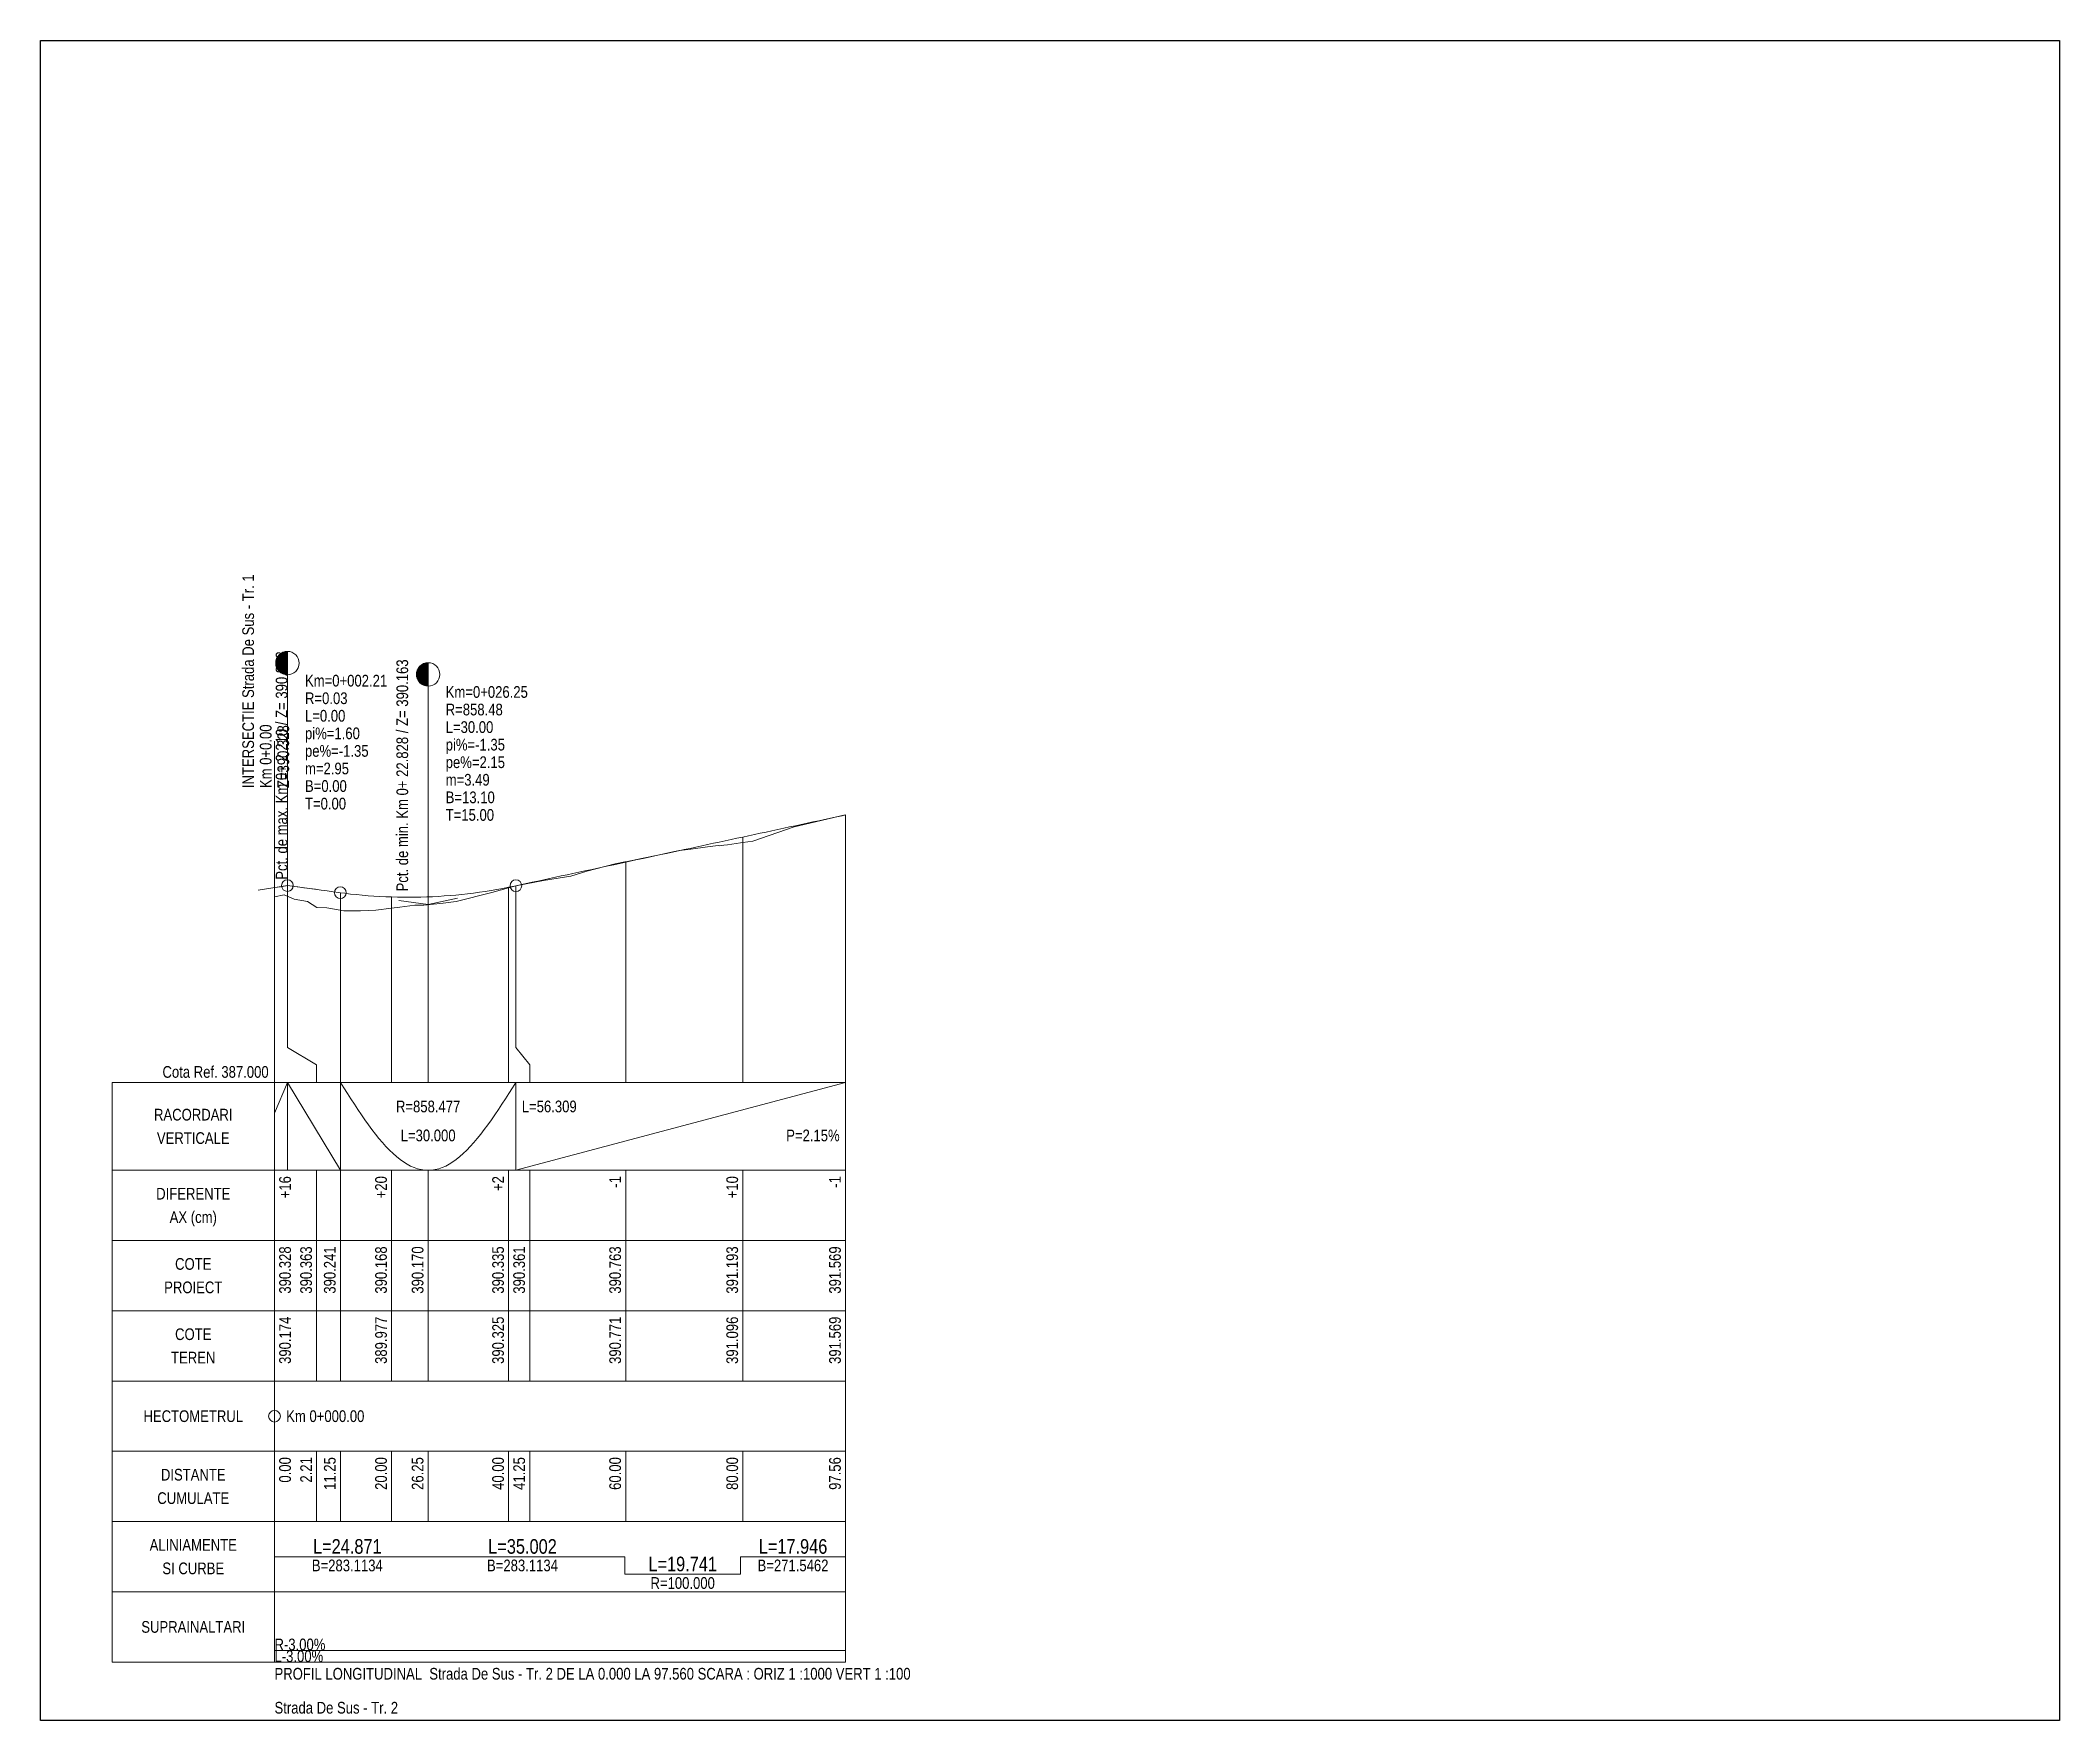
# Model space of a CAD drawing. Extents: x -600 to 1621, y -3670 to 287.
# Drawn here: x 0 to 345, y -2202.1 to -1915.1 of the extents above; entities that cross this region are included whole.
import ezdxf
from ezdxf.enums import TextEntityAlignment as Align

# ---------------------------------------------------------------- set-up
doc = ezdxf.new("R2010")
doc.units = 0
doc.layers.add('ARD-No Plot', color=7, linetype='Continuous', lineweight=0, plot=False)
doc.layers.add('Cartus', color=8, linetype='Continuous')
for name, color, linetype, lineweight in [('L-C. Ref', 7, 'Continuous', 0), ('L-cote-ex', 7, 'Continuous', 0), ('L-Cote-Pr', 7, 'Continuous', 0), ('L-Curbe', 7, 'Continuous', 0), ('L-Cut-Fill', 7, 'Continuous', 0), ('L-Design', 7, 'Continuous', 0), ('L-Exist', 7, 'Continuous', 0), ('L-Intersectii', 7, 'Continuous', 0), ('L-LINES', 7, 'Continuous', 0), ('L-Min-Max', 7, 'Continuous', 0), ('L-Pante-Tran', 7, 'Continuous', 0), ('L-rac-Vert', 7, 'Continuous', 0), ('L-TEXT', 7, 'Continuous', 0)]:
    doc.layers.add(name, color=color, linetype=linetype, lineweight=lineweight)
doc.styles.add('Arial', font='arial.ttf', dxfattribs={"width": 0.8})

msp = doc.modelspace()

# ---------------------------------------------------------------- texts
at = {"layer": 'ARD-No Plot', "style": 'Arial', "width": 0.8}
msp.add_text('Strada De Sus - Tr. 2', height=2, dxfattribs=at).set_placement((40, -2200.85))
at = {"layer": 'L-C. Ref', "style": 'Arial', "width": 0.8}
msp.add_text('Cota Ref. 387.000', height=2, dxfattribs=at).set_placement((39, -2092.25), align=Align.RIGHT)
at = {"layer": 'L-cote-ex', "style": 'Arial', "width": 0.8}
for s, p in [('390.174', (42.8, -2133.05)), ('390.174', (42.8, -2133.05)), ('390.174', (42.8, -2133.05)), ('389.977', (59.2, -2133.05)), ('390.325', (79.2, -2133.05)), ('390.771', (99.2, -2133.05)), ('391.096', (119.2, -2133.05)), ('391.569', (136.76, -2133.05)), ('391.569', (136.76, -2133.05)), ('391.569', (136.76, -2133.05))]:
    msp.add_text(s, height=2, rotation=90, dxfattribs=at).set_placement(p, align=Align.RIGHT)
at = {"layer": 'L-Cote-Pr', "style": 'Arial', "width": 0.8}
for s, p in [('390.328', (42.8, -2121.05)), ('390.363', (46.4, -2121.05)), ('390.241', (50.45, -2121.05)), ('390.168', (59.2, -2121.05)), ('390.170', (65.45, -2121.05)), ('390.335', (79.2, -2121.05)), ('390.361', (82.8, -2121.05)), ('390.763', (99.2, -2121.05)), ('391.193', (119.2, -2121.05)), ('391.569', (136.76, -2121.05))]:
    msp.add_text(s, height=2, rotation=90, dxfattribs=at).set_placement(p, align=Align.RIGHT)
for s, p in [('COTE', (26.12, -2125.05)), ('PROIECT', (26.12, -2129.05))]:
    msp.add_text(s, height=2, dxfattribs=at).set_placement(p, align=Align.CENTER)
at = {"layer": 'L-Cut-Fill', "style": 'Arial', "width": 0.8}
for s, p in [('DIFERENTE', (26.12, -2113.05)), ('AX (cm)', (26.12, -2117.05))]:
    msp.add_text(s, height=2, dxfattribs=at).set_placement(p, align=Align.CENTER)
for s, p in [('+16', (42.8, -2109.05)), ('+20', (59.2, -2109.05)), ('+2', (79.2, -2109.05)), ('-1', (99.2, -2109.05)), ('+10', (119.2, -2109.05)), ('-1', (136.76, -2109.05))]:
    msp.add_text(s, height=2, rotation=90, dxfattribs=at).set_placement(p, align=Align.RIGHT)
at = {"layer": 'L-Intersectii', "style": 'Arial', "width": 0.8}
for s, p in [('INTERSECTIE Strada De Sus - Tr. 1', (36.5, -2042.77)), ('Km 0+0.00', (39.5, -2042.77)), ('Z=390.328', (42.5, -2042.77))]:
    msp.add_text(s, height=2, rotation=90, dxfattribs=at).set_placement(p)
at = {"layer": 'L-Min-Max', "style": 'Arial', "width": 0.8}
for s, p in [('Pct. de max. Km 0+ 2.210 / Z= 390.363', (42.21, -2058.42)), ('Pct. de min. Km 0+ 22.828 / Z= 390.163', (62.83, -2060.42))]:
    msp.add_text(s, height=2, rotation=90, dxfattribs=at).set_placement(p)
at = {"layer": 'L-rac-Vert', "style": 'Arial', "width": 0.8}
for s, p in [('Km=0+002.21', (45.21, -2025.42)), ('R=0.03', (45.21, -2028.42)), ('Km=0+026.25', (69.25, -2027.35)), ('R=858.48', (69.25, -2030.35)), ('L=0.00', (45.21, -2031.42)), ('L=30.00', (69.25, -2033.35)), ('pi%=1.60', (45.21, -2034.42)), ('pe%=-1.35', (45.21, -2037.42)), ('pi%=-1.35', (69.25, -2036.35)), ('m=2.95', (45.21, -2040.42)), ('pe%=2.15', (69.25, -2039.35)), ('B=0.00', (45.21, -2043.42)), ('m=3.49', (69.25, -2042.35)), ('T=0.00', (45.21, -2046.42)), ('B=13.10', (69.25, -2045.35)), ('T=15.00', (69.25, -2048.35)), ('L=56.309', (82.25, -2098.15))]:
    msp.add_text(s, height=2, dxfattribs=at).set_placement(p)
for s, p in [('RACORDARI', (26.12, -2099.55)), ('R=858.477', (66.25, -2098.15)), ('VERTICALE', (26.12, -2103.55)), ('L=30.000', (66.25, -2103.1))]:
    msp.add_text(s, height=2, dxfattribs=at).set_placement(p, align=Align.CENTER)
msp.add_text('P=2.15%', height=2, dxfattribs=at).set_placement((136.56, -2103.1), align=Align.RIGHT)
at = {"layer": 'L-TEXT', "style": 'Arial', "width": 0.8}
for s, p in [('COTE', (26.12, -2137.05)), ('TEREN', (26.12, -2141.05)), ('HECTOMETRUL', (26.12, -2151.05)), ('DISTANTE', (26.12, -2161.05)), ('CUMULATE', (26.12, -2165.05)), ('ALINIAMENTE', (26.12, -2173.05)), ('SI CURBE', (26.12, -2177.05)), ('SUPRAINALTARI', (26.12, -2187.05))]:
    msp.add_text(s, height=2, dxfattribs=at).set_placement(p, align=Align.CENTER)
for s, p in [('Km 0+000.00', (42, -2151.05)), ('R-3.00%', (40, -2190.05)), ('L-3.00%', (40, -2192.05)), ('PROFIL LONGITUDINAL  Strada De Sus - Tr. 2 DE LA 0.000 LA 97.560 SCARA : ORIZ 1 :1000 VERT 1 :100', (40, -2195.05))]:
    msp.add_text(s, height=2, dxfattribs=at).set_placement(p)
for s, p in [('0.00', (42.8, -2157.05)), ('2.21', (46.4, -2157.05)), ('11.25', (50.45, -2157.05)), ('20.00', (59.2, -2157.05)), ('26.25', (65.45, -2157.05)), ('40.00', (79.2, -2157.05)), ('41.25', (82.8, -2157.05)), ('60.00', (99.2, -2157.05)), ('80.00', (119.2, -2157.05)), ('97.56', (136.76, -2157.05))]:
    msp.add_text(s, height=2, rotation=90, dxfattribs=at).set_placement(p, align=Align.RIGHT)
for s, height, p in [('L=24.871', 2.5, (52.44, -2173.55)), ('L=35.002', 2.5, (82.37, -2173.55)), ('L=17.946', 2.5, (128.59, -2173.55)), ('B=283.1134', 2, (52.44, -2176.55)), ('B=283.1134', 2, (82.37, -2176.55)), ('L=19.741', 2.5, (109.74, -2176.55)), ('B=271.5462', 2, (128.59, -2176.55)), ('R=100.000', 2, (109.74, -2179.55))]:
    msp.add_text(s, height=height, rotation=0, dxfattribs=at).set_placement(p, align=Align.CENTER)

# ---------------------------------------------------------------- blocks, each defined once
blk = doc.blocks.new('A3_TRANSV_ALIN_TIRENA')
at = {"layer": 'Cartus'}
blk.add_lwpolyline([(0, 0), (0, 287), (345, 287), (345, 0)], close=True, dxfattribs=at)

# ---------------------------------------------------------------- linework, layer by layer
at = {"layer": 'L-Curbe'}
for p, q in [((40, -2174.05), (64.87, -2174.05)), ((64.87, -2174.05), (64.87, -2174.05)), ((64.87, -2174.05), (99.87, -2174.05)), ((99.87, -2174.05), (99.87, -2177.05)), ((119.61, -2177.05), (119.61, -2174.05)), ((119.61, -2174.05), (137.56, -2174.05)), ((99.87, -2177.05), (119.61, -2177.05))]:
    msp.add_line(p, q, dxfattribs=at)
at = {"layer": 'L-Design'}
msp.add_lwpolyline([(40, -2059.77), (41, -2059.61), (42, -2059.45), (42.21, -2059.42), (43, -2059.53), (44, -2059.66), (45, -2059.8), (46, -2059.93), (47, -2060.06), (48, -2060.2), (49, -2060.33), (50, -2060.47), (51, -2060.6), (51.25, -2060.64), (52, -2060.74), (53, -2060.86), (54, -2060.96), (55, -2061.06), (56, -2061.15), (57, -2061.22), (58, -2061.28), (59, -2061.33), (60, -2061.37), (61, -2061.4), (62, -2061.41), (63, -2061.42), (64, -2061.41), (65, -2061.39), (66, -2061.36), (66.25, -2061.35), (67, -2061.32), (68, -2061.26), (69, -2061.2), (70, -2061.12), (71, -2061.03), (72, -2060.93), (73, -2060.82), (74, -2060.69), (75, -2060.56), (76, -2060.41), (77, -2060.25), (78, -2060.08), (79, -2059.9), (80, -2059.7), (81, -2059.5), (81.25, -2059.44), (82, -2059.28), (83, -2059.07), (84, -2058.85), (85, -2058.64), (86, -2058.42), (87, -2058.21), (88, -2057.99), (89, -2057.78), (90, -2057.56), (91, -2057.35), (92, -2057.14), (93, -2056.92), (94, -2056.71), (95, -2056.49), (96, -2056.28), (97, -2056.06), (98, -2055.85), (99, -2055.63), (100, -2055.42), (101, -2055.2), (102, -2054.99), (103, -2054.77), (104, -2054.56), (105, -2054.35), (106, -2054.13), (107, -2053.92), (108, -2053.7), (109, -2053.49), (110, -2053.27), (111, -2053.06), (112, -2052.84), (113, -2052.63), (114, -2052.41), (115, -2052.2), (116, -2051.98), (117, -2051.77), (118, -2051.56), (119, -2051.34), (120, -2051.13), (121, -2050.91), (122, -2050.7), (123, -2050.48), (124, -2050.27), (125, -2050.05), (126, -2049.84), (127, -2049.62), (128, -2049.41), (129, -2049.19), (130, -2048.98), (131, -2048.77), (132, -2048.55), (133, -2048.34), (134, -2048.12), (135, -2047.91), (136, -2047.69), (137, -2047.48), (137.56, -2047.36)], dxfattribs=at)
at = {"layer": 'L-Exist'}
for p, q in [((128.8, -2049.36), (137.29, -2047.37)), ((137.29, -2047.37), (137.56, -2047.36)), ((137.56, -2047.36), (137.56, -2047.36)), ((137.56, -2047.36), (137.56, -2047.36)), ((113.97, -2052.83), (115.82, -2052.58)), ((115.82, -2052.58), (116.09, -2052.63)), ((116.09, -2052.63), (116.79, -2052.53)), ((116.79, -2052.53), (117.39, -2052.45)), ((117.39, -2052.45), (119.61, -2052.14)), ((119.61, -2052.14), (120, -2052.09)), ((120, -2052.09), (121.72, -2051.85)), ((121.72, -2051.85), (128.8, -2049.36)), ((93.38, -2056.97), (98.2, -2055.72)), ((98.2, -2055.72), (99.87, -2055.37)), ((99.87, -2055.37), (100, -2055.35)), ((100, -2055.35), (102.69, -2054.78)), ((102.69, -2054.78), (105.51, -2054.2)), ((105.51, -2054.2), (108.33, -2053.62)), ((108.33, -2053.62), (109.17, -2053.45)), ((109.17, -2053.45), (111.15, -2053.2)), ((111.15, -2053.2), (113.97, -2052.83)), ((80, -2059.8), (81.26, -2059.46)), ((81.26, -2059.46), (85.97, -2058.58)), ((85.97, -2058.58), (88.45, -2058.14)), ((88.45, -2058.14), (90.64, -2057.82)), ((90.64, -2057.82), (93.38, -2056.97)), ((40, -2061.32), (41.63, -2060.99)), ((40, -2061.32), (40, -2061.32)), ((40, -2061.32), (40, -2061.32)), ((41.63, -2060.99), (43.36, -2061.74)), ((43.36, -2061.74), (45.64, -2062.13)), ((45.64, -2062.13), (47.22, -2063.19)), ((61.43, -2063.1), (63.96, -2062.79)), ((63.96, -2062.79), (64.87, -2062.77)), ((64.87, -2062.77), (65.51, -2062.75)), ((65.51, -2062.75), (68.8, -2062.4)), ((68.8, -2062.4), (71.02, -2062.12)), ((71.02, -2062.12), (77.12, -2060.59)), ((77.12, -2060.59), (80, -2059.8)), ((47.22, -2063.19), (48.92, -2063.21)), ((48.92, -2063.21), (51.83, -2063.75)), ((51.83, -2063.75), (54.71, -2063.75)), ((54.71, -2063.75), (57.32, -2063.63)), ((57.32, -2063.63), (60, -2063.29)), ((60, -2063.29), (61.43, -2063.1))]:
    msp.add_line(p, q, dxfattribs=at)
at = {"layer": 'L-Intersectii'}
msp.add_line((40, -2069.77), (40, -2034.77), dxfattribs=at)
at = {"layer": 'L-LINES'}
for p, q in [((137.56, -2093.05), (137.56, -2047.36)), ((120, -2093.05), (120, -2051.13)), ((100, -2093.05), (100, -2055.35)), ((42.21, -2087.05), (42.21, -2059.42)), ((81.25, -2087.05), (81.25, -2059.44)), ((40, -2093.05), (40, -2059.77)), ((51.25, -2093.05), (51.25, -2060.64)), ((60, -2093.05), (60, -2061.37)), ((66.25, -2093.05), (66.25, -2061.35)), ((80, -2093.05), (80, -2059.7)), ((47.2, -2090.05), (42.21, -2087.05)), ((83.6, -2090.05), (81.25, -2087.05)), ((47.2, -2093.05), (47.2, -2090.05)), ((83.6, -2093.05), (83.6, -2090.05)), ((12.24, -2108.05), (12.24, -2093.05)), ((12.24, -2093.05), (40, -2093.05)), ((40, -2093.05), (137.56, -2093.05)), ((40, -2108.05), (40, -2093.05)), ((137.56, -2108.05), (137.56, -2093.05)), ((12.24, -2120.05), (12.24, -2108.05)), ((12.24, -2108.05), (40, -2108.05)), ((40, -2108.05), (12.24, -2108.05)), ((40, -2108.05), (137.56, -2108.05)), ((40, -2120.05), (40, -2108.05)), ((40, -2108.05), (137.56, -2108.05)), ((40, -2120.05), (40, -2108.05)), ((47.2, -2120.05), (47.2, -2108.05)), ((51.25, -2120.05), (51.25, -2108.05)), ((60, -2120.05), (60, -2108.05)), ((66.25, -2120.05), (66.25, -2108.05)), ((80, -2120.05), (80, -2108.05)), ((83.6, -2120.05), (83.6, -2108.05)), ((100, -2120.05), (100, -2108.05)), ((120, -2120.05), (120, -2108.05)), ((137.56, -2120.05), (137.56, -2108.05)), ((137.56, -2120.05), (137.56, -2108.05)), ((12.24, -2132.05), (12.24, -2120.05)), ((12.24, -2120.05), (40, -2120.05)), ((40, -2120.05), (12.24, -2120.05)), ((40, -2120.05), (137.56, -2120.05)), ((40, -2120.05), (137.56, -2120.05)), ((40, -2132.05), (40, -2120.05)), ((47.2, -2132.05), (47.2, -2120.05)), ((51.25, -2132.05), (51.25, -2120.05)), ((60, -2132.05), (60, -2120.05)), ((66.25, -2132.05), (66.25, -2120.05)), ((80, -2132.05), (80, -2120.05)), ((83.6, -2132.05), (83.6, -2120.05)), ((100, -2132.05), (100, -2120.05)), ((120, -2132.05), (120, -2120.05)), ((137.56, -2132.05), (137.56, -2120.05)), ((12.24, -2144.05), (12.24, -2132.05)), ((12.24, -2132.05), (40, -2132.05)), ((40, -2132.05), (12.24, -2132.05)), ((40, -2132.05), (137.56, -2132.05)), ((40, -2132.05), (137.56, -2132.05)), ((40, -2144.05), (40, -2132.05)), ((47.2, -2144.05), (47.2, -2132.05)), ((51.25, -2144.05), (51.25, -2132.05)), ((60, -2144.05), (60, -2132.05)), ((66.25, -2144.05), (66.25, -2132.05)), ((80, -2144.05), (80, -2132.05)), ((83.6, -2144.05), (83.6, -2132.05)), ((100, -2144.05), (100, -2132.05)), ((120, -2144.05), (120, -2132.05)), ((137.56, -2144.05), (137.56, -2132.05)), ((12.24, -2156.05), (12.24, -2144.05)), ((12.24, -2144.05), (40, -2144.05)), ((40, -2144.05), (12.24, -2144.05)), ((40, -2144.05), (137.56, -2144.05)), ((40, -2156.05), (40, -2144.05)), ((40, -2156.05), (40, -2144.05)), ((40, -2144.05), (137.56, -2144.05)), ((137.56, -2156.05), (137.56, -2144.05)), ((12.24, -2168.05), (12.24, -2156.05)), ((12.24, -2156.05), (40, -2156.05)), ((40, -2156.05), (12.24, -2156.05)), ((40, -2156.05), (137.56, -2156.05)), ((40, -2156.05), (137.56, -2156.05)), ((40, -2168.05), (40, -2156.05)), ((47.2, -2168.05), (47.2, -2156.05)), ((51.25, -2168.05), (51.25, -2156.05)), ((60, -2168.05), (60, -2156.05)), ((66.25, -2168.05), (66.25, -2156.05)), ((80, -2168.05), (80, -2156.05)), ((83.6, -2168.05), (83.6, -2156.05)), ((100, -2168.05), (100, -2156.05)), ((120, -2168.05), (120, -2156.05)), ((137.56, -2168.05), (137.56, -2156.05)), ((12.24, -2180.05), (12.24, -2168.05)), ((12.24, -2168.05), (40, -2168.05)), ((40, -2168.05), (12.24, -2168.05)), ((40, -2168.05), (137.56, -2168.05)), ((40, -2180.05), (40, -2168.05)), ((40, -2168.05), (137.56, -2168.05)), ((137.56, -2180.05), (137.56, -2168.05)), ((12.24, -2192.05), (12.24, -2180.05)), ((12.24, -2180.05), (40, -2180.05)), ((40, -2180.05), (12.24, -2180.05)), ((40, -2180.05), (137.56, -2180.05)), ((40, -2192.05), (40, -2180.05)), ((40, -2180.05), (137.56, -2180.05)), ((137.56, -2192.05), (137.56, -2180.05)), ((40, -2192.05), (12.24, -2192.05)), ((40, -2192.05), (137.56, -2192.05))]:
    msp.add_line(p, q, dxfattribs=at)
msp.add_circle((40, -2150.05), 1, dxfattribs=at)
at = {"layer": 'L-Pante-Tran'}
for p, q in [((40, -2190.05), (60, -2190.05)), ((40, -2190.05), (60, -2190.05)), ((60, -2190.05), (80, -2190.05)), ((60, -2190.05), (80, -2190.05)), ((80, -2190.05), (100, -2190.05)), ((80, -2190.05), (100, -2190.05)), ((100, -2190.05), (120, -2190.05)), ((100, -2190.05), (120, -2190.05)), ((120, -2190.05), (137.56, -2190.05)), ((120, -2190.05), (137.56, -2190.05))]:
    msp.add_line(p, q, dxfattribs=at)
at = {"layer": 'L-rac-Vert'}
for p, q in [((40.21, -2021.34), (40.21, -2021.5)), ((40.22, -2021.18), (40.22, -2021.65)), ((40.22, -2021.26), (40.22, -2021.58)), ((40.23, -2021.11), (40.23, -2021.73)), ((40.25, -2021.03), (40.25, -2021.81)), ((40.27, -2020.95), (40.27, -2021.89)), ((40.29, -2020.88), (40.29, -2021.96)), ((40.31, -2020.8), (40.31, -2022.04)), ((40.33, -2020.73), (40.33, -2022.11)), ((40.36, -2020.65), (40.36, -2022.18)), ((40.39, -2020.58), (40.39, -2022.26)), ((40.43, -2020.51), (40.43, -2022.33)), ((40.46, -2020.44), (40.46, -2022.4)), ((40.5, -2020.37), (40.5, -2022.46)), ((40.55, -2020.31), (40.55, -2022.53)), ((40.59, -2020.24), (40.59, -2022.59)), ((40.64, -2020.18), (40.64, -2022.66)), ((40.69, -2020.12), (40.69, -2022.72)), ((40.74, -2020.06), (40.74, -2022.78)), ((40.8, -2020), (40.8, -2022.83)), ((40.85, -2019.95), (40.85, -2022.89)), ((40.91, -2019.9), (40.91, -2022.94)), ((40.97, -2019.85), (40.97, -2022.99)), ((41.03, -2019.8), (41.03, -2023.04)), ((41.1, -2019.76), (41.1, -2023.08)), ((41.16, -2019.71), (41.16, -2023.12)), ((41.23, -2019.67), (41.23, -2023.16)), ((41.3, -2019.64), (41.3, -2023.2)), ((41.37, -2019.6), (41.37, -2023.24)), ((41.44, -2019.57), (41.44, -2023.27)), ((41.52, -2019.54), (41.52, -2023.3)), ((41.59, -2019.52), (41.59, -2023.32)), ((41.67, -2019.49), (41.67, -2023.34)), ((41.74, -2019.47), (41.74, -2023.36)), ((41.82, -2019.46), (41.82, -2023.38)), ((41.9, -2019.44), (41.9, -2023.39)), ((41.97, -2019.43), (41.97, -2023.41)), ((42.05, -2019.43), (42.05, -2023.41)), ((42.13, -2019.42), (42.13, -2023.42)), ((42.21, -2059.42), (42.21, -2019.42)), ((65.14, -2021.69), (65.14, -2025.01)), ((65.21, -2021.65), (65.21, -2025.06)), ((65.27, -2021.61), (65.27, -2025.1)), ((65.34, -2021.57), (65.34, -2025.13)), ((65.41, -2021.53), (65.41, -2025.17)), ((65.49, -2021.5), (65.49, -2025.2)), ((65.56, -2021.47), (65.56, -2025.23)), ((65.63, -2021.45), (65.63, -2025.25)), ((65.71, -2021.43), (65.71, -2025.28)), ((65.78, -2021.41), (65.78, -2025.3)), ((65.86, -2021.39), (65.86, -2025.31)), ((65.94, -2021.38), (65.94, -2025.33)), ((66.02, -2021.36), (66.02, -2025.34)), ((66.09, -2021.36), (66.09, -2025.34)), ((66.17, -2021.35), (66.17, -2025.35)), ((66.25, -2062.66), (66.25, -2021.35)), ((64.25, -2023.27), (64.25, -2023.43)), ((64.26, -2023.12), (64.26, -2023.59)), ((64.26, -2023.19), (64.26, -2023.51)), ((64.28, -2023.04), (64.28, -2023.66)), ((64.29, -2022.96), (64.29, -2023.74)), ((64.31, -2022.88), (64.31, -2023.82)), ((64.33, -2022.81), (64.33, -2023.89)), ((64.35, -2022.73), (64.35, -2023.97)), ((64.37, -2022.66), (64.37, -2024.04)), ((64.4, -2022.59), (64.4, -2024.12)), ((64.43, -2022.51), (64.43, -2024.19)), ((64.47, -2022.44), (64.47, -2024.26)), ((64.51, -2022.37), (64.51, -2024.33)), ((64.55, -2022.31), (64.55, -2024.4)), ((64.59, -2022.24), (64.59, -2024.46)), ((64.63, -2022.17), (64.63, -2024.53)), ((64.68, -2022.11), (64.68, -2024.59)), ((64.73, -2022.05), (64.73, -2024.65)), ((64.78, -2021.99), (64.78, -2024.71)), ((64.84, -2021.94), (64.84, -2024.76)), ((64.89, -2021.88), (64.89, -2024.82)), ((64.95, -2021.83), (64.95, -2024.87)), ((65.01, -2021.78), (65.01, -2024.92)), ((65.08, -2021.73), (65.08, -2024.97)), ((37.21, -2060.22), (42.21, -2059.42)), ((42.21, -2059.42), (47.21, -2060.09)), ((61.25, -2061.99), (66.25, -2062.66)), ((66.25, -2062.66), (71.25, -2061.59)), ((40, -2098.32), (42.21, -2093.05)), ((42.21, -2108.05), (42.21, -2093.05)), ((42.21, -2108.05), (42.21, -2093.05)), ((42.21, -2093.05), (42.21, -2093.08)), ((42.21, -2093.08), (42.21, -2093.05)), ((42.21, -2093.05), (51.25, -2108.05)), ((42.21, -2093.08), (42.21, -2093.17)), ((42.21, -2093.17), (42.21, -2093.08)), ((42.21, -2093.17), (42.21, -2093.32)), ((42.21, -2093.32), (42.21, -2093.17)), ((42.21, -2093.32), (42.21, -2093.52)), ((42.21, -2093.52), (42.21, -2093.32)), ((42.21, -2093.52), (42.21, -2093.79)), ((42.21, -2093.79), (42.21, -2093.52)), ((42.21, -2093.79), (42.21, -2094.11)), ((42.21, -2094.11), (42.21, -2093.79)), ((42.21, -2094.11), (42.21, -2094.48)), ((42.21, -2094.48), (42.21, -2094.11)), ((51.25, -2108.05), (51.25, -2093.05)), ((51.85, -2093.99), (51.25, -2093.05)), ((52.45, -2094.93), (51.85, -2093.99)), ((80.65, -2093.99), (80.05, -2094.93)), ((81.25, -2093.05), (80.65, -2093.99)), ((81.25, -2108.05), (81.25, -2093.05)), ((81.25, -2108.05), (137.56, -2093.05)), ((137.56, -2108.05), (137.56, -2093.05)), ((137.56, -2093.99), (137.56, -2093.05)), ((137.56, -2094.93), (137.56, -2093.99)), ((42.21, -2094.48), (42.21, -2094.91)), ((42.21, -2094.91), (42.21, -2094.48)), ((42.21, -2094.91), (42.21, -2095.39)), ((42.21, -2095.39), (42.21, -2094.91)), ((42.21, -2095.39), (42.21, -2095.92)), ((42.21, -2095.92), (42.21, -2095.39)), ((42.21, -2095.92), (42.21, -2096.49)), ((42.21, -2096.49), (42.21, -2095.92)), ((42.21, -2096.49), (42.21, -2097.12)), ((42.21, -2097.12), (42.21, -2096.49)), ((42.21, -2097.12), (42.21, -2097.78)), ((42.21, -2097.78), (42.21, -2097.12)), ((53.05, -2095.86), (52.45, -2094.93)), ((53.65, -2096.78), (53.05, -2095.86)), ((54.25, -2097.69), (53.65, -2096.78)), ((78.85, -2096.78), (78.25, -2097.69)), ((79.45, -2095.86), (78.85, -2096.78)), ((80.05, -2094.93), (79.45, -2095.86)), ((137.56, -2095.86), (137.56, -2094.93)), ((137.56, -2096.78), (137.56, -2095.86)), ((137.56, -2097.69), (137.56, -2096.78)), ((42.21, -2097.78), (42.21, -2098.49)), ((42.21, -2098.49), (42.21, -2097.78)), ((42.21, -2098.49), (42.21, -2099.24)), ((42.21, -2099.24), (42.21, -2098.49)), ((42.21, -2099.24), (42.21, -2100.02)), ((42.21, -2100.02), (42.21, -2099.24)), ((42.21, -2100.02), (42.21, -2100.83)), ((42.21, -2100.83), (42.21, -2100.02)), ((42.21, -2100.83), (42.21, -2101.67)), ((42.21, -2101.67), (42.21, -2100.83)), ((54.85, -2098.57), (54.25, -2097.69)), ((55.45, -2099.44), (54.85, -2098.57)), ((56.05, -2100.28), (55.45, -2099.44)), ((56.65, -2101.09), (56.05, -2100.28)), ((76.45, -2100.28), (75.85, -2101.09)), ((77.05, -2099.44), (76.45, -2100.28)), ((77.65, -2098.57), (77.05, -2099.44)), ((78.25, -2097.69), (77.65, -2098.57)), ((137.56, -2098.57), (137.56, -2097.69)), ((137.56, -2099.44), (137.56, -2098.57)), ((137.56, -2100.28), (137.56, -2099.44)), ((137.56, -2101.09), (137.56, -2100.28)), ((42.21, -2101.67), (42.21, -2102.53)), ((42.21, -2102.53), (42.21, -2101.67)), ((42.21, -2102.53), (42.21, -2103.42)), ((42.21, -2103.42), (42.21, -2102.53)), ((42.21, -2103.42), (42.21, -2104.32)), ((42.21, -2104.32), (42.21, -2103.42)), ((42.21, -2104.32), (42.21, -2105.24)), ((42.21, -2105.24), (42.21, -2104.32)), ((57.25, -2101.87), (56.65, -2101.09)), ((57.85, -2102.61), (57.25, -2101.87)), ((58.45, -2103.32), (57.85, -2102.61)), ((59.05, -2103.99), (58.45, -2103.32)), ((59.65, -2104.61), (59.05, -2103.99)), ((73.45, -2103.99), (72.85, -2104.61)), ((74.05, -2103.32), (73.45, -2103.99)), ((74.65, -2102.61), (74.05, -2103.32)), ((75.25, -2101.87), (74.65, -2102.61)), ((75.85, -2101.09), (75.25, -2101.87)), ((137.56, -2101.87), (137.56, -2101.09)), ((137.56, -2102.61), (137.56, -2101.87)), ((137.56, -2103.32), (137.56, -2102.61)), ((137.56, -2103.99), (137.56, -2103.32)), ((137.56, -2104.61), (137.56, -2103.99)), ((42.21, -2105.24), (42.21, -2106.17)), ((42.21, -2106.17), (42.21, -2105.24)), ((42.21, -2106.17), (42.21, -2107.11)), ((42.21, -2107.11), (42.21, -2106.17)), ((42.21, -2107.11), (42.21, -2108.05)), ((42.21, -2108.05), (42.21, -2107.11)), ((60.25, -2105.19), (59.65, -2104.61)), ((60.85, -2105.72), (60.25, -2105.19)), ((61.45, -2106.2), (60.85, -2105.72)), ((62.05, -2106.62), (61.45, -2106.2)), ((62.65, -2107), (62.05, -2106.62)), ((63.25, -2107.32), (62.65, -2107)), ((63.85, -2107.58), (63.25, -2107.32)), ((64.45, -2107.79), (63.85, -2107.58)), ((65.05, -2107.93), (64.45, -2107.79)), ((65.65, -2108.02), (65.05, -2107.93)), ((67.45, -2107.93), (66.85, -2108.02)), ((68.05, -2107.79), (67.45, -2107.93)), ((68.65, -2107.58), (68.05, -2107.79)), ((69.25, -2107.32), (68.65, -2107.58)), ((69.85, -2107), (69.25, -2107.32)), ((70.45, -2106.62), (69.85, -2107)), ((71.05, -2106.2), (70.45, -2106.62)), ((71.65, -2105.72), (71.05, -2106.2)), ((72.25, -2105.19), (71.65, -2105.72)), ((72.85, -2104.61), (72.25, -2105.19)), ((137.56, -2105.19), (137.56, -2104.61)), ((137.56, -2105.72), (137.56, -2105.19)), ((137.56, -2106.2), (137.56, -2105.72)), ((137.56, -2106.62), (137.56, -2106.2)), ((137.56, -2107), (137.56, -2106.62)), ((137.56, -2107.32), (137.56, -2107)), ((137.56, -2107.58), (137.56, -2107.32)), ((137.56, -2107.79), (137.56, -2107.58)), ((137.56, -2107.93), (137.56, -2107.79)), ((137.56, -2108.02), (137.56, -2107.93)), ((66.25, -2108.05), (65.65, -2108.02)), ((66.85, -2108.02), (66.25, -2108.05))]:
    msp.add_line(p, q, dxfattribs=at)
for centre, radius in [((42.21, -2021.42), 2), ((66.25, -2023.35), 2), ((42.21, -2059.42), 1), ((42.21, -2059.42), 1), ((51.25, -2060.64), 1), ((81.25, -2059.44), 1)]:
    msp.add_circle(centre, radius, dxfattribs=at)

# ---------------------------------------------------------------- block references
at = {"layer": 'L-LINES'}
msp.add_blockref('A3_TRANSV_ALIN_TIRENA', (0, -2202.05), dxfattribs=at)

msp.set_redraw_order([(e.dxf.handle, doc.entitydb.next_handle()) for e in msp.query("TEXT MTEXT ATTDEF DIMENSION ARC_DIMENSION")])  # texts and dimensions are drawn at this point

doc.saveas('drawing.dxf')
